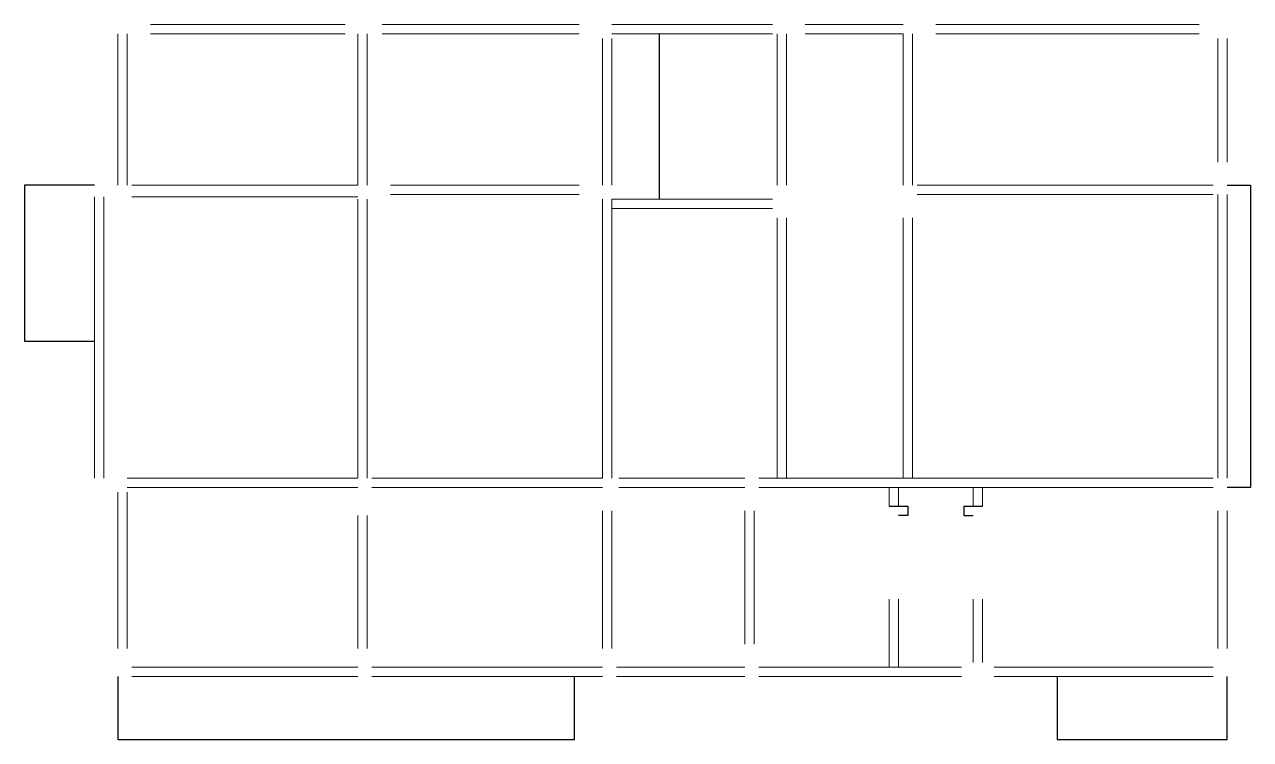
# Model space of a CAD drawing. Header units: metres. Extents: x 219 to 707, y -561 to -17.
# Drawn here: x 289.25 to 315.55, y -185.68 to -170.33 of the extents above; entities that cross this region are included whole.
import ezdxf

# ---------------------------------------------------------------- set-up
doc = ezdxf.new("R2010")
doc.units = ezdxf.units.M
doc.layers.add('VIG_CARAS', color=253, linetype='Continuous', lineweight=9)

msp = doc.modelspace()

# ---------------------------------------------------------------- linework, layer by layer
at = {"color": 3}
for points in [[(302.861, -170.526), (302.861, -174.075), (302.861, -174.075)], [(290.745, -173.775), (289.245, -173.775), (289.245, -177.125), (290.745, -177.125)], [(315.046, -173.775), (315.546, -173.775), (315.546, -180.264), (315.046, -180.264)], [(291.245, -184.326), (291.245, -185.676), (301.045, -185.676), (301.045, -184.326)], [(311.396, -184.326), (311.396, -185.676), (315.046, -185.676), (315.046, -184.326)]]:
    msp.add_lwpolyline(points, dxfattribs=at)
at = {"color": 5}
for points in [[(307.796, -180.664), (308.196, -180.664), (308.196, -180.864), (307.996, -180.864)], [(309.396, -180.664), (309.796, -180.664)], [(309.396, -180.664), (309.796, -180.664)], [(309.396, -180.664), (309.396, -180.864), (309.596, -180.864)], [(309.396, -180.864), (309.596, -180.864)]]:
    msp.add_lwpolyline(points, dxfattribs=at)
at = {"layer": 'VIG_CARAS', "color": 3}
for points in [[(291.946, -170.326), (296.121, -170.326)], [(296.921, -170.326), (301.146, -170.326)], [(305.295, -170.326), (301.846, -170.326)], [(305.995, -170.326), (308.096, -170.326)], [(308.796, -170.326), (314.446, -170.326)], [(291.246, -170.526), (291.246, -173.775)], [(291.446, -170.526), (291.446, -173.775)], [(291.946, -170.526), (296.121, -170.526)], [(296.395, -173.775), (296.395, -170.526)], [(296.595, -173.775), (296.595, -170.526)], [(296.921, -170.526), (301.146, -170.526)], [(301.646, -170.626), (301.645, -173.775)], [(301.846, -170.626), (301.845, -173.775)], [(305.295, -170.526), (301.846, -170.526)], [(305.395, -173.776), (305.395, -170.526)], [(305.595, -173.776), (305.595, -170.526)], [(305.995, -170.526), (308.096, -170.526)], [(308.096, -170.526), (308.095, -173.775)], [(308.296, -170.526), (308.295, -173.775)], [(308.796, -170.526), (314.446, -170.526)], [(314.846, -170.626), (314.845, -173.278)], [(315.046, -170.626), (315.045, -173.278)], [(291.545, -173.775), (296.395, -173.775)], [(297.095, -173.775), (301.145, -173.775)], [(308.395, -173.775), (314.745, -173.775)], [(290.745, -174.025), (290.745, -180.064)], [(290.945, -174.025), (290.945, -180.064)], [(291.545, -174.025), (296.395, -174.025)], [(296.395, -174.075), (296.395, -180.064)], [(296.595, -174.075), (296.595, -180.064)], [(297.095, -173.975), (301.145, -173.975)], [(301.645, -174.075), (301.645, -180.064)], [(301.845, -174.075), (301.845, -180.064)], [(301.845, -174.075), (305.295, -174.075)], [(308.395, -173.975), (314.745, -173.975)], [(314.845, -173.978), (314.845, -180.064)], [(315.045, -173.978), (315.045, -180.064)], [(301.845, -174.275), (305.295, -174.275)], [(305.395, -174.476), (305.395, -180.064)], [(305.595, -174.476), (305.595, -180.064)], [(308.097, -174.475), (308.097, -180.064)], [(308.297, -174.475), (308.297, -180.064)], [(291.445, -180.064), (296.395, -180.064)], [(296.695, -180.064), (301.645, -180.064)], [(301.995, -180.064), (304.695, -180.064)], [(304.995, -180.064), (314.746, -180.064)], [(291.245, -183.726), (291.245, -180.364)], [(291.445, -180.264), (296.395, -180.264)], [(291.445, -183.726), (291.445, -180.364)], [(296.695, -180.264), (301.645, -180.264)], [(301.995, -180.264), (304.695, -180.264)], [(304.995, -180.264), (314.746, -180.264)], [(307.796, -180.664), (307.796, -180.264)], [(307.996, -180.664), (307.996, -180.264)], [(309.596, -180.664), (309.596, -180.264)], [(309.796, -180.664), (309.796, -180.264)], [(296.395, -180.864), (296.395, -183.726)], [(296.595, -180.864), (296.595, -183.726)], [(301.645, -180.764), (301.645, -183.726)], [(301.845, -180.764), (301.845, -183.726)], [(304.695, -180.764), (304.695, -183.626)], [(304.895, -180.764), (304.895, -183.626)], [(314.846, -180.764), (314.846, -183.726)], [(315.046, -180.764), (315.046, -183.726)], [(307.796, -182.664), (307.796, -184.126)], [(307.996, -182.664), (307.996, -184.126)], [(309.596, -182.664), (309.596, -184.026)], [(309.796, -182.664), (309.796, -184.026)], [(291.545, -184.126), (296.395, -184.126)], [(291.545, -184.326), (296.395, -184.326)], [(296.695, -184.126), (301.644, -184.126)], [(296.695, -184.326), (301.644, -184.326)], [(301.944, -184.126), (304.695, -184.126)], [(301.944, -184.326), (304.695, -184.326)], [(304.995, -184.126), (309.346, -184.126)], [(304.995, -184.326), (309.346, -184.326)], [(310.046, -184.126), (314.746, -184.126)], [(310.046, -184.326), (314.746, -184.326)]]:
    msp.add_lwpolyline(points, dxfattribs=at)

doc.saveas('drawing.dxf')
